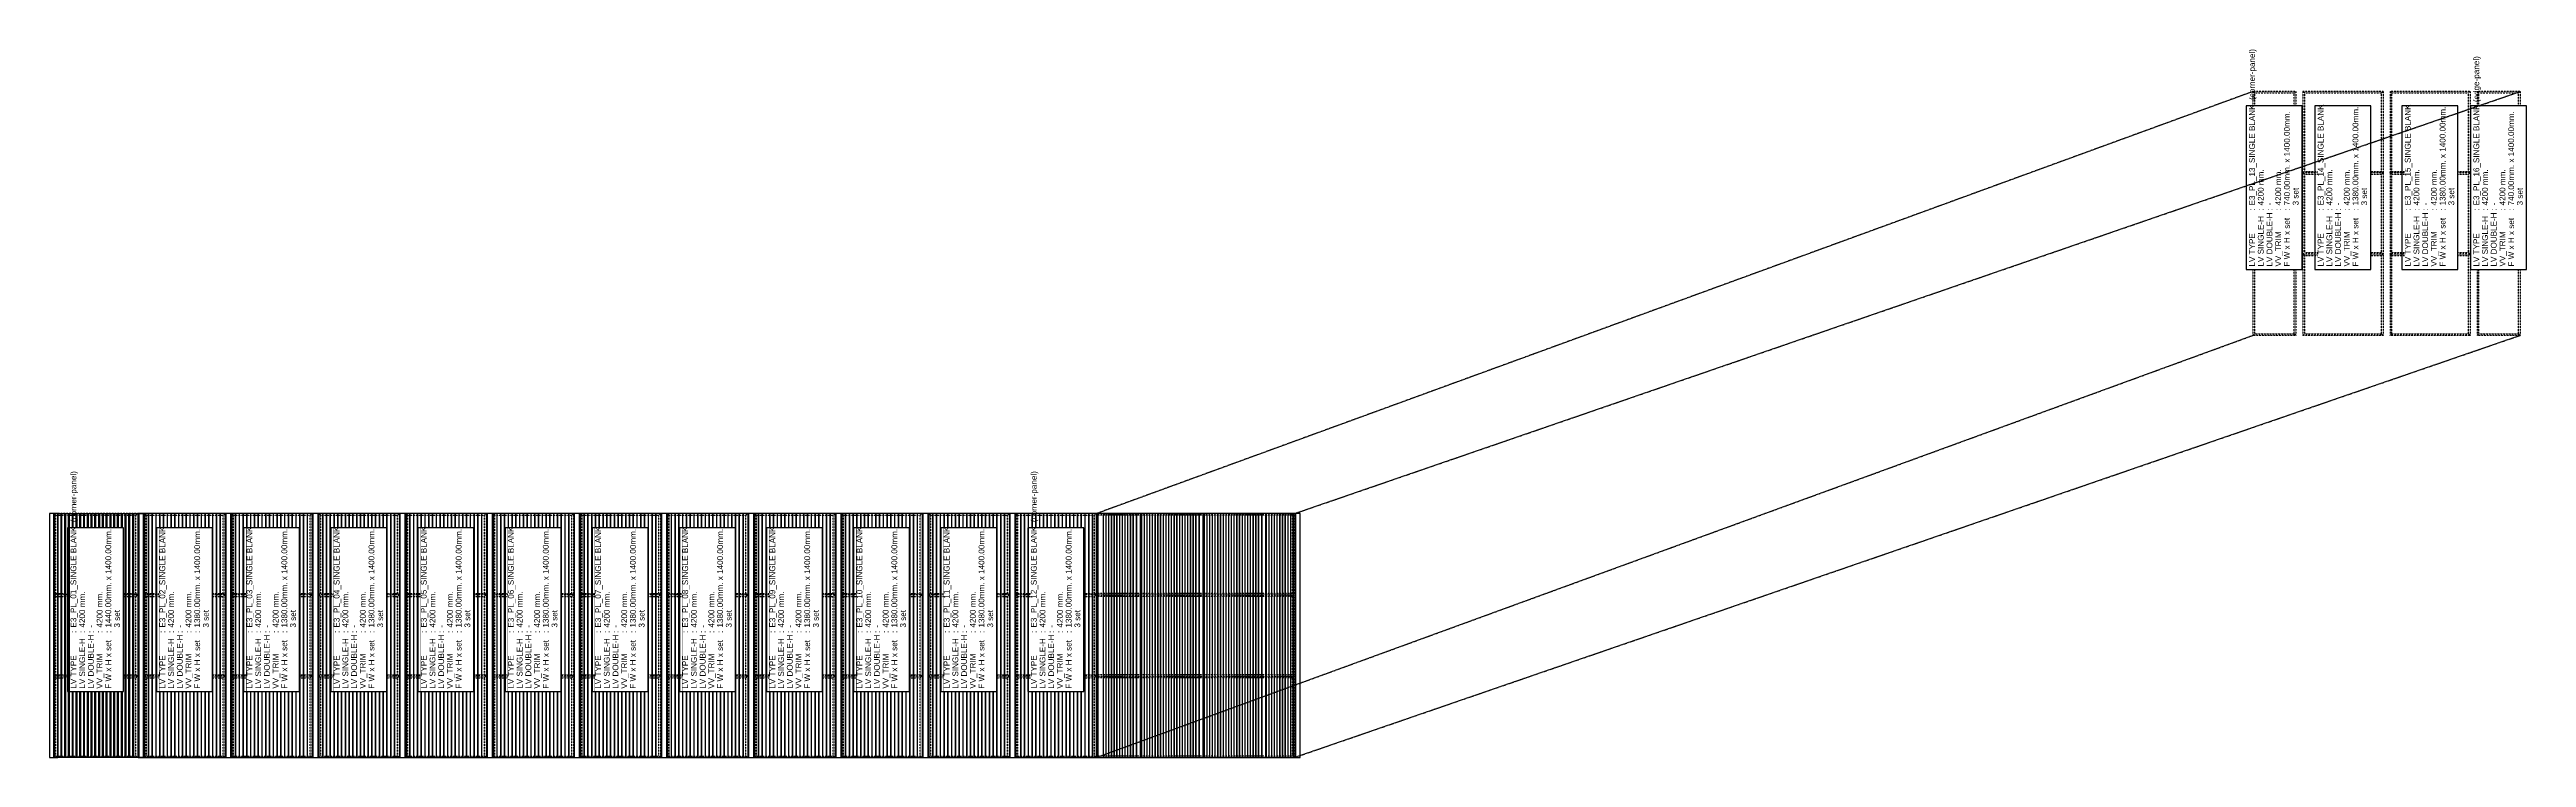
# Model space of a CAD drawing. Header units: millimetres. Extents: x 652554 to 1678317, y -308114 to 170803.
# Drawn here: x 1248375 to 1291009, y -232408 to -220212 of the extents above; entities that cross this region are included whole.
import ezdxf

# ---------------------------------------------------------------- set-up
doc = ezdxf.new("R2010")
doc.units = ezdxf.units.MM
doc.set_wipeout_variables(frame=1)
doc.linetypes.add('HIDDEN', pattern=[0.375, 0.25, -0.125])
doc.linetypes.add('TA_HL_001.00000', pattern=[6.5, 3.55, -2.95])
for name, color, linetype, plot in [('000 - ESTIMATE_ASPG_MAIN_COLOR_6', 7, 'Continuous', False), ('000 - ESTIMATE_ASPG_TEXT_COLOR_1', 7, 'Continuous', False), ('000 - ESTIMATE_ASPG_WIPEOUT_', 7, 'Continuous', False)]:
    doc.layers.add(name, color=color, linetype=linetype, plot=plot)
for name, color, linetype in [('010 - ASPG_EXTR_MAIN_COLOR_2', 7, 'Continuous'), ('010 - ASPG_EXTR_WIPEOUT_', 7, 'Continuous'), ('010 - ASPG_FRAMING_MAIN_COLOR_1', 7, 'Continuous'), ('010 - ASPG_FRAMING_SUB_COLOR_2', 7, 'Continuous'), ('010 - ASPG_FRAMING_SUB_COLOR_3', 7, 'Continuous'), ('010 - ASPG_FRAMING_WIPEOUT_', 7, 'Continuous')]:
    doc.layers.add(name, color=color, linetype=linetype)
doc.styles.add('_Arial', font='arial.ttf')

# ---------------------------------------------------------------- blocks, each defined once
blk = doc.blocks.new('*U6130')
at = {"color": 7}
blk.add_wipeout([(0, 0), (3401, 0), (3401, 4200), (0, 4200)], dxfattribs=at)
blk.add_lwpolyline([(0, 0), (3401, 0), (3401, 4200), (0, 4200)], close=True, dxfattribs=at)
blk = doc.blocks.new('*U6132')
at = {"color": 7}
blk.add_wipeout([(50, 0), (1450, 0), (1450, 4200), (50, 4200)], dxfattribs=at).dxf.layer = '010 - ASPG_EXTR_WIPEOUT_'
at = {"layer": '010 - ASPG_EXTR_MAIN_COLOR_2', "color": 7}
for points in [[(315, 0), (325, 0), (325, 4200), (315, 4200)], [(380, 0), (390, 0), (390, 4200), (380, 4200)], [(445, 0), (455, 0), (455, 4200), (445, 4200)], [(510, 0), (520, 0), (520, 4200), (510, 4200)], [(575, 0), (585, 0), (585, 4200), (575, 4200)], [(640, 0), (650, 0), (650, 4200), (640, 4200)], [(705, 0), (715, 0), (715, 4200), (705, 4200)], [(770, 0), (780, 0), (780, 4200), (770, 4200)], [(835, 0), (845, 0), (845, 4200), (835, 4200)], [(900, 0), (910, 0), (910, 4200), (900, 4200)], [(965, 0), (975, 0), (975, 4200), (965, 4200)], [(1030, 0), (1040, 0), (1040, 4200), (1030, 4200)], [(1095, 0), (1105, 0), (1105, 4200), (1095, 4200)], [(1160, 0), (1170, 0), (1170, 4200), (1160, 4200)], [(1225, 0), (1235, 0), (1235, 4200), (1225, 4200)]]:
    blk.add_lwpolyline(points, close=True, dxfattribs=at)
at = {"layer": '010 - ASPG_FRAMING_SUB_COLOR_2', "color": 7}
blk.add_lwpolyline([(50, 0), (1450, 0), (1450, 4200), (50, 4200)], close=True, dxfattribs=at)
at = {"color": 7}
for points in [[(-50, 0), (50, 0), (50, 4200), (-50, 4200)], [(1450, 0), (1550, 0), (1550, 4200), (1450, 4200)]]:
    blk.add_wipeout(points, dxfattribs=at).dxf.layer = '010 - ASPG_EXTR_WIPEOUT_'
at = {"layer": '010 - ASPG_EXTR_MAIN_COLOR_2', "color": 7}
for points in [[(55, 0), (65, 0), (65, 4200), (55, 4200)], [(120, 0), (130, 0), (130, 4200), (120, 4200)], [(185, 0), (195, 0), (195, 4200), (185, 4200)], [(250, 0), (260, 0), (260, 4200), (250, 4200)], [(1290, 0), (1300, 0), (1300, 4200), (1290, 4200)], [(1355, 0), (1365, 0), (1365, 4200), (1355, 4200)]]:
    blk.add_lwpolyline(points, close=True, dxfattribs=at)
at = {"layer": '010 - ASPG_FRAMING_MAIN_COLOR_1', "color": 7}
for points in [[(-50, 0), (-40, 0), (-40, 4200), (-50, 4200)], [(40, 0), (50, 0), (50, 4200), (40, 4200)], [(1450, 0), (1460, 0), (1460, 4200), (1450, 4200)], [(1540, 0), (1550, 0), (1550, 4200), (1540, 4200)]]:
    blk.add_lwpolyline(points, close=True, dxfattribs=at)
at = {"layer": '010 - ASPG_FRAMING_SUB_COLOR_2', "color": 7}
for points in [[(-50, 0), (50, 0), (50, 4200), (-50, 4200)], [(1450, 0), (1550, 0), (1550, 4200), (1450, 4200)]]:
    blk.add_lwpolyline(points, close=True, dxfattribs=at)
blk = doc.blocks.new('*U6131')
at = {"color": 7}
blk.add_wipeout([(50, 0), (1468, 0), (1468, 4200), (50, 4200)], dxfattribs=at).dxf.layer = '010 - ASPG_EXTR_WIPEOUT_'
at = {"layer": '010 - ASPG_EXTR_MAIN_COLOR_2', "color": 7}
for points in [[(265, 0), (275, 0), (275, 4200), (265, 4200)], [(330, 0), (340, 0), (340, 4200), (330, 4200)], [(395, 0), (405, 0), (405, 4200), (395, 4200)], [(460, 0), (470, 0), (470, 4200), (460, 4200)], [(525, 0), (535, 0), (535, 4200), (525, 4200)], [(590, 0), (600, 0), (600, 4200), (590, 4200)], [(655, 0), (665, 0), (665, 4200), (655, 4200)], [(720, 0), (730, 0), (730, 4200), (720, 4200)], [(785, 0), (795, 0), (795, 4200), (785, 4200)], [(850, 0), (860, 0), (860, 4200), (850, 4200)], [(915, 0), (925, 0), (925, 4200), (915, 4200)], [(980, 0), (990, 0), (990, 4200), (980, 4200)], [(1045, 0), (1055, 0), (1055, 4200), (1045, 4200)], [(1110, 0), (1120, 0), (1120, 4200), (1110, 4200)], [(1175, 0), (1185, 0), (1185, 4200), (1175, 4200)], [(1240, 0), (1250, 0), (1250, 4200), (1240, 4200)], [(1305, 0), (1315, 0), (1315, 4200), (1305, 4200)], [(1370, 0), (1380, 0), (1380, 4200), (1370, 4200)], [(1435, 0), (1445, 0), (1445, 4200), (1435, 4200)]]:
    blk.add_lwpolyline(points, close=True, dxfattribs=at)
at = {"layer": '010 - ASPG_FRAMING_SUB_COLOR_2', "color": 7}
blk.add_lwpolyline([(50, 0), (1468, 0), (1468, 4200), (50, 4200)], close=True, dxfattribs=at)
at = {"color": 7}
blk.add_wipeout([(-50, 0), (50, 0), (50, 4200), (-50, 4200)], dxfattribs=at).dxf.layer = '010 - ASPG_EXTR_WIPEOUT_'
at = {"layer": '010 - ASPG_EXTR_MAIN_COLOR_2', "color": 7}
for points in [[(135, 0), (145, 0), (145, 4200), (135, 4200)], [(200, 0), (210, 0), (210, 4200), (200, 4200)]]:
    blk.add_lwpolyline(points, close=True, dxfattribs=at)
at = {"layer": '010 - ASPG_FRAMING_MAIN_COLOR_1', "color": 7}
for points in [[(-50, 0), (-40, 0), (-40, 4200), (-50, 4200)], [(40, 0), (50, 0), (50, 4200), (40, 4200)]]:
    blk.add_lwpolyline(points, close=True, dxfattribs=at)
at = {"layer": '010 - ASPG_FRAMING_SUB_COLOR_2', "color": 7}
blk.add_lwpolyline([(-50, 0), (50, 0), (50, 4200), (-50, 4200)], close=True, dxfattribs=at)
blk = doc.blocks.new('*U6133')
at = {"color": 7}
blk.add_wipeout([(50, 0), (1500, 0), (1500, 4200), (50, 4200)], dxfattribs=at).dxf.layer = '010 - ASPG_EXTR_WIPEOUT_'
at = {"layer": '010 - ASPG_EXTR_MAIN_COLOR_2', "color": 7}
for points in [[(265, 0), (275, 0), (275, 4200), (265, 4200)], [(330, 0), (340, 0), (340, 4200), (330, 4200)], [(395, 0), (405, 0), (405, 4200), (395, 4200)], [(460, 0), (470, 0), (470, 4200), (460, 4200)], [(525, 0), (535, 0), (535, 4200), (525, 4200)], [(590, 0), (600, 0), (600, 4200), (590, 4200)], [(655, 0), (665, 0), (665, 4200), (655, 4200)], [(720, 0), (730, 0), (730, 4200), (720, 4200)], [(785, 0), (795, 0), (795, 4200), (785, 4200)], [(850, 0), (860, 0), (860, 4200), (850, 4200)], [(915, 0), (925, 0), (925, 4200), (915, 4200)], [(980, 0), (990, 0), (990, 4200), (980, 4200)], [(1045, 0), (1055, 0), (1055, 4200), (1045, 4200)], [(1110, 0), (1120, 0), (1120, 4200), (1110, 4200)], [(1175, 0), (1185, 0), (1185, 4200), (1175, 4200)], [(1240, 0), (1250, 0), (1250, 4200), (1240, 4200)], [(1305, 0), (1315, 0), (1315, 4200), (1305, 4200)], [(1370, 0), (1380, 0), (1380, 4200), (1370, 4200)], [(1435, 0), (1445, 0), (1445, 4200), (1435, 4200)]]:
    blk.add_lwpolyline(points, close=True, dxfattribs=at)
at = {"layer": '010 - ASPG_FRAMING_SUB_COLOR_2', "color": 7}
blk.add_lwpolyline([(50, 0), (1500, 0), (1500, 4200), (50, 4200)], close=True, dxfattribs=at)
at = {"color": 7}
blk.add_wipeout([(-50, 0), (50, 0), (50, 4200), (-50, 4200)], dxfattribs=at).dxf.layer = '010 - ASPG_EXTR_WIPEOUT_'
at = {"layer": '010 - ASPG_EXTR_MAIN_COLOR_2', "color": 7}
for points in [[(135, 0), (145, 0), (145, 4200), (135, 4200)], [(200, 0), (210, 0), (210, 4200), (200, 4200)]]:
    blk.add_lwpolyline(points, close=True, dxfattribs=at)
at = {"layer": '010 - ASPG_FRAMING_MAIN_COLOR_1', "color": 7}
for points in [[(-50, 0), (-40, 0), (-40, 4200), (-50, 4200)], [(40, 0), (50, 0), (50, 4200), (40, 4200)]]:
    blk.add_lwpolyline(points, close=True, dxfattribs=at)
at = {"layer": '010 - ASPG_FRAMING_SUB_COLOR_2', "color": 7}
blk.add_lwpolyline([(-50, 0), (50, 0), (50, 4200), (-50, 4200)], close=True, dxfattribs=at)
blk = doc.blocks.new('*U6849')
at = {"color": 7}
blk.add_wipeout([(0, 0), (4200, 0), (4200, 67), (0, 67)], dxfattribs=at).dxf.layer = '010 - ASPG_FRAMING_WIPEOUT_'
blk.add_wipeout([(4200, 68), (4200, 145), (0, 145), (0, 68)], dxfattribs=at).dxf.layer = '010 - ASPG_EXTR_WIPEOUT_'
at = {"layer": '010 - ASPG_EXTR_MAIN_COLOR_2', "color": 7}
blk.add_lwpolyline([(4200, 70), (4200, 145), (0, 145), (0, 70)], close=True, dxfattribs=at)
at = {"layer": '010 - ASPG_FRAMING_SUB_COLOR_2', "color": 7}
blk.add_lwpolyline([(0, 0), (4200, 0), (4200, 67), (0, 67)], close=True, dxfattribs=at)
blk = doc.blocks.new('*U6134')
at = {"color": 7}
blk.add_wipeout([(0, 0), (8, 0), (8, 4200), (0, 4200)], dxfattribs=at)
blk.add_lwpolyline([(0, 0), (8, 0), (8, 4200), (0, 4200)], close=True, dxfattribs=at)
blk = doc.blocks.new('*U6135')
at = {"color": 7}
blk.add_wipeout([(0, 0), (77.5, 0), (77.5, 4200), (0, 4200)], dxfattribs=at)
blk.add_lwpolyline([(0, 0), (77.5, 0), (77.5, 4200), (0, 4200)], close=True, dxfattribs=at)
blk = doc.blocks.new('*U7146')
at = {"layer": '010 - ASPG_FRAMING_SUB_COLOR_3', "color": 7, "linetype": 'ByBlock'}
for points in [[(0, 0), (0, 1440), (25, 1410), (25, 30), (0, 0)], [(1400, 1440), (0, 1440), (25, 1410), (1375, 1410)], [(1400, 0), (1400, 1440), (1375, 1410), (1375, 30), (1400, 0)], [(25, 30), (1375, 30), (1400, 0), (0, 0), (25, 30)]]:
    blk.add_lwpolyline(points, close=True, dxfattribs=at)
blk = doc.blocks.new('*U7143')
at = {"layer": '010 - ASPG_FRAMING_SUB_COLOR_3', "color": 7, "linetype": 'ByBlock'}
for points in [[(0, 0), (0, 1380), (25, 1350), (25, 30), (0, 0)], [(1400, 1380), (0, 1380), (25, 1350), (1375, 1350)], [(1400, 0), (1400, 1380), (1375, 1350), (1375, 30), (1400, 0)], [(25, 30), (1375, 30), (1400, 0), (0, 0), (25, 30)]]:
    blk.add_lwpolyline(points, close=True, dxfattribs=at)
blk = doc.blocks.new('*U6850')
at = {"layer": '010 - ASPG_FRAMING_SUB_COLOR_3', "color": 7, "linetype": 'ByBlock'}
for points in [[(0, 0), (0, 3408), (25, 3378), (25, 30), (0, 0)], [(1400, 3408), (0, 3408), (25, 3378), (1375, 3378)], [(1400, 0), (1400, 3408), (1375, 3378), (1375, 30), (1400, 0)], [(25, 30), (1375, 30), (1400, 0), (0, 0), (25, 30)]]:
    blk.add_lwpolyline(points, close=True, dxfattribs=at)
blk = doc.blocks.new('A$Cd3cf6656')
at = {"color": 7}
blk.add_wipeout([(-965, -457), (1856, -457), (1856, 457), (-965, 457)], dxfattribs=at).dxf.layer = '000 - ESTIMATE_ASPG_WIPEOUT_'
at = {"layer": '000 - ESTIMATE_ASPG_MAIN_COLOR_6', "color": 7}
blk.add_lwpolyline([(-965, -457), (1856, -457), (1856, 507), (-965, 507)], close=True, dxfattribs=at)
at = {"layer": '000 - ESTIMATE_ASPG_TEXT_COLOR_1', "color": 7, "style": '_Arial'}
for s, p in [('LV TYPE', (-915, 356)), (':', (45, 356)), ('VV_TRIM', (-915, -94)), ('LV SINGLE-H', (-915, 206)), ('LV DOUBLE-H', (-915, 56)), (':', (45, 206)), (':', (45, 56)), ('F W x H x set', (-915, -244)), (':', (45, -94)), (':', (45, -244))]:
    blk.add_text(s, height=100, dxfattribs=at).set_placement(p)
for tag, p in [('LV_TYPE_VAL', (138, 356)), ('V-TRIM_VAL', (138, -94)), ('LV_SIN-H_VAL', (138, 206)), ('LV_DOU-H_VAL', (138, 56)), ('FRAME_VAL', (138, -244)), ('FRAME_SET', (138, -394))]:
    blk.add_attdef(tag, p, '', height=100, dxfattribs=at)
blk = doc.blocks.new('*U7147')
at = {"layer": '010 - ASPG_FRAMING_SUB_COLOR_3', "color": 7, "linetype": 'ByBlock'}
for points in [[(0, 0), (0, 740), (25, 710), (25, 30), (0, 0)], [(1400, 740), (0, 740), (25, 710), (1375, 710)], [(1400, 0), (1400, 740), (1375, 710), (1375, 30), (1400, 0)], [(25, 30), (1375, 30), (1400, 0), (0, 0), (25, 30)]]:
    blk.add_lwpolyline(points, close=True, dxfattribs=at)
blk = doc.blocks.new('*U7148')
at = {"layer": '010 - ASPG_FRAMING_SUB_COLOR_3', "color": 7, "linetype": 'ByBlock'}
for points in [[(0, 0), (0, 1380), (25, 1350), (25, 30), (0, 0)], [(1400, 1380), (0, 1380), (25, 1350), (1375, 1350)], [(1400, 0), (1400, 1380), (1375, 1350), (1375, 30), (1400, 0)], [(25, 30), (1375, 30), (1400, 0), (0, 0), (25, 30)]]:
    blk.add_lwpolyline(points, close=True, dxfattribs=at)
blk = doc.blocks.new('*U7149')
at = {"layer": '010 - ASPG_FRAMING_SUB_COLOR_3', "color": 7, "linetype": 'ByBlock'}
for points in [[(0, 0), (0, 740), (25, 710), (25, 30), (0, 0)], [(1400, 740), (0, 740), (25, 710), (1375, 710)], [(1400, 0), (1400, 740), (1375, 710), (1375, 30), (1400, 0)], [(25, 30), (1375, 30), (1400, 0), (0, 0), (25, 30)]]:
    blk.add_lwpolyline(points, close=True, dxfattribs=at)

msp = doc.modelspace()

# ---------------------------------------------------------------- block references
at = {"color": 7, "linetype": 'TA_HL_001.00000', "rotation": 90}
for name, p in [('*U7147', (1287042.0864, -222335.9501)), ('*U7148', (1288542.0864, -222335.9501)), ('*U7148', (1290042.0864, -222335.9501)), ('*U7149', (1290902.0864, -222335.9501)), ('*U7147', (1287042.0864, -223735.9501)), ('*U7148', (1288542.0864, -223735.9501)), ('*U7148', (1290042.0864, -223735.9501)), ('*U7149', (1290902.0864, -223735.9501)), ('*U7147', (1287042.0864, -225135.9501)), ('*U7148', (1288542.0864, -225135.9501)), ('*U7148', (1290042.0864, -225135.9501)), ('*U7149', (1290902.0864, -225135.9501))]:
    msp.add_blockref(name, p, dxfattribs=at)
at = {"color": 7, "rotation": 2.61259725053975e-05}
msp.add_blockref('*U6132', (1249952.3737, -232407.5822), dxfattribs=at)
at = {"color": 7}
msp.add_blockref('*U6130', (1266420.6671, -232407.5822), dxfattribs=at)

# ---------------------------------------------------------------- next in the draw order: block references
at = {"color": 7, "rotation": 90}
for p, values in [((1286692.0864, -223035.9501), {'LV_TYPE_VAL': 'E3_PL_13_SINGLE BLANK  (corner-panel)', 'LV_SIN-H_VAL': '4200 mm. ', 'LV_DOU-H_VAL': '-', 'V-TRIM_VAL': '4200 mm.', 'FRAME_VAL': '740.00mm. x 1400.00mm.', 'FRAME_SET': '3 set'}), ((1290552.0864, -223035.9501), {'LV_TYPE_VAL': 'E3_PL_16_SINGLE BLANK (edge-panel)', 'LV_SIN-H_VAL': '4200 mm. ', 'LV_DOU-H_VAL': '-', 'V-TRIM_VAL': '4200 mm.', 'FRAME_VAL': '740.00mm. x 1400.00mm.', 'FRAME_SET': '3 set'}), ((1287872.0864, -223035.9501), {'LV_TYPE_VAL': 'E3_PL_14_SINGLE BLANK', 'LV_SIN-H_VAL': '4200 mm. ', 'LV_DOU-H_VAL': '-', 'V-TRIM_VAL': '4200 mm.', 'FRAME_VAL': '1380.00mm. x 1400.00mm.', 'FRAME_SET': '3 set'}), ((1289372.0864, -223035.9501), {'LV_TYPE_VAL': 'E3_PL_15_SINGLE BLANK', 'LV_SIN-H_VAL': '4200 mm. ', 'LV_DOU-H_VAL': '-', 'V-TRIM_VAL': '4200 mm.', 'FRAME_VAL': '1380.00mm. x 1400.00mm.', 'FRAME_SET': '3 set'})]:
    msp.add_blockref('A$Cd3cf6656', p, dxfattribs=at).add_auto_attribs(values)
at = {"color": 7, "xscale": -1}
msp.add_blockref('*U6133', (1249952.3737, -232407.5822), dxfattribs=at)
at = {"color": 7, "rotation": 2.61259725053975e-05}
msp.add_blockref('*U6132', (1251452.3737, -232407.5822), dxfattribs=at)
at = {"color": 7}
msp.add_blockref('*U6134', (1267728.3373, -232407.5822), dxfattribs=at)

# ---------------------------------------------------------------- next in the draw order: block references
at = {"color": 7, "linetype": 'TA_HL_001.00000', "rotation": 90}
for name, p in [('*U6849', (1248519.6737, -232407.5812)), ('*U7143', (1251392.3737, -229607.5822)), ('*U7143', (1251392.3737, -231007.5822)), ('*U7143', (1251392.3737, -232407.5822))]:
    msp.add_blockref(name, p, dxfattribs=at)
at = {"color": 7, "rotation": 2.61259725053975e-05}
msp.add_blockref('*U6132', (1252952.3737, -232407.5822), dxfattribs=at)

# ---------------------------------------------------------------- next in the draw order: block references
at = {"color": 7, "linetype": 'TA_HL_001.00000', "rotation": 90}
for name, p in [('*U7146', (1249892.3737, -229607.5822)), ('*U7143', (1252892.3737, -229607.5822)), ('*U7146', (1249892.3737, -231007.5822)), ('*U7143', (1252892.3737, -231007.5822)), ('*U7146', (1249892.3737, -232407.5822)), ('*U7143', (1252892.3737, -232407.5822))]:
    msp.add_blockref(name, p, dxfattribs=at)
at = {"color": 7, "rotation": 90}
msp.add_blockref('A$Cd3cf6656', (1250722.3737, -230307.5822), dxfattribs=at).add_auto_attribs({'LV_TYPE_VAL': 'E3_PL_02_SINGLE BLANK', 'LV_SIN-H_VAL': '4200 mm. ', 'LV_DOU-H_VAL': '-', 'V-TRIM_VAL': '4200 mm.', 'FRAME_VAL': '1380.00mm. x 1400.00mm.', 'FRAME_SET': '3 set'})
at = {"color": 7, "rotation": 2.61259725053975e-05}
msp.add_blockref('*U6132', (1254452.3737, -232407.5822), dxfattribs=at)

# ---------------------------------------------------------------- next in the draw order: block references
at = {"color": 7, "rotation": 90}
for p, values in [((1249192.3737, -230307.5822), {'LV_TYPE_VAL': 'E3_PL_01_SINGLE BLANK  (corner-panel)', 'LV_SIN-H_VAL': '4200 mm. ', 'LV_DOU-H_VAL': '-', 'V-TRIM_VAL': '4200 mm.', 'FRAME_VAL': '1440.00mm. x 1400.00mm.', 'FRAME_SET': '3 set'}), ((1252222.3737, -230307.5822), {'LV_TYPE_VAL': 'E3_PL_03_SINGLE BLANK', 'LV_SIN-H_VAL': '4200 mm. ', 'LV_DOU-H_VAL': '-', 'V-TRIM_VAL': '4200 mm.', 'FRAME_VAL': '1380.00mm. x 1400.00mm.', 'FRAME_SET': '3 set'})]:
    msp.add_blockref('A$Cd3cf6656', p, dxfattribs=at).add_auto_attribs(values)
at = {"color": 7, "linetype": 'TA_HL_001.00000', "rotation": 90}
for p in [(1254392.3737, -229607.5822), (1254392.3737, -231007.5822), (1254392.3737, -232407.5822)]:
    msp.add_blockref('*U7143', p, dxfattribs=at)
at = {"color": 7, "rotation": 2.61259725053975e-05}
msp.add_blockref('*U6132', (1255952.3737, -232407.5822), dxfattribs=at)

# ---------------------------------------------------------------- next in the draw order: block references
at = {"color": 7, "rotation": 90}
msp.add_blockref('A$Cd3cf6656', (1253722.3737, -230307.5822), dxfattribs=at).add_auto_attribs({'LV_TYPE_VAL': 'E3_PL_04_SINGLE BLANK', 'LV_SIN-H_VAL': '4200 mm. ', 'LV_DOU-H_VAL': '-', 'V-TRIM_VAL': '4200 mm.', 'FRAME_VAL': '1380.00mm. x 1400.00mm.', 'FRAME_SET': '3 set'})
at = {"color": 7, "linetype": 'TA_HL_001.00000', "rotation": 90}
for p in [(1255892.3737, -229607.5822), (1255892.3737, -231007.5822), (1255892.3737, -232407.5822)]:
    msp.add_blockref('*U7143', p, dxfattribs=at)
at = {"color": 7, "rotation": 2.61259725053975e-05}
msp.add_blockref('*U6132', (1257452.3737, -232407.5822), dxfattribs=at)

# ---------------------------------------------------------------- next in the draw order: block references
at = {"color": 7, "rotation": 90}
msp.add_blockref('A$Cd3cf6656', (1255222.3737, -230307.5822), dxfattribs=at).add_auto_attribs({'LV_TYPE_VAL': 'E3_PL_05_SINGLE BLANK', 'LV_SIN-H_VAL': '4200 mm. ', 'LV_DOU-H_VAL': '-', 'V-TRIM_VAL': '4200 mm.', 'FRAME_VAL': '1380.00mm. x 1400.00mm.', 'FRAME_SET': '3 set'})
at = {"color": 7, "linetype": 'TA_HL_001.00000', "rotation": 90}
for p in [(1257392.3737, -229607.5822), (1257392.3737, -231007.5822), (1257392.3737, -232407.5822)]:
    msp.add_blockref('*U7143', p, dxfattribs=at)
at = {"color": 7, "rotation": 2.61259725053975e-05}
msp.add_blockref('*U6132', (1258952.3737, -232407.5822), dxfattribs=at)

# ---------------------------------------------------------------- next in the draw order: block references
at = {"color": 7, "rotation": 90}
msp.add_blockref('A$Cd3cf6656', (1256722.3737, -230307.5822), dxfattribs=at).add_auto_attribs({'LV_TYPE_VAL': 'E3_PL_06_SINGLE BLANK', 'LV_SIN-H_VAL': '4200 mm. ', 'LV_DOU-H_VAL': '-', 'V-TRIM_VAL': '4200 mm.', 'FRAME_VAL': '1380.00mm. x 1400.00mm.', 'FRAME_SET': '3 set'})
at = {"color": 7, "linetype": 'TA_HL_001.00000', "rotation": 90}
for p in [(1258892.3737, -229607.5822), (1258892.3737, -231007.5822), (1258892.3737, -232407.5822)]:
    msp.add_blockref('*U7143', p, dxfattribs=at)
at = {"color": 7, "rotation": 2.61259725053975e-05}
msp.add_blockref('*U6132', (1260452.3737, -232407.5822), dxfattribs=at)

# ---------------------------------------------------------------- next in the draw order: block references
at = {"color": 7, "rotation": 90}
msp.add_blockref('A$Cd3cf6656', (1258222.3737, -230307.5822), dxfattribs=at).add_auto_attribs({'LV_TYPE_VAL': 'E3_PL_07_SINGLE BLANK', 'LV_SIN-H_VAL': '4200 mm. ', 'LV_DOU-H_VAL': '-', 'V-TRIM_VAL': '4200 mm.', 'FRAME_VAL': '1380.00mm. x 1400.00mm.', 'FRAME_SET': '3 set'})
at = {"color": 7, "linetype": 'TA_HL_001.00000', "rotation": 90}
for p in [(1260392.3737, -229607.5822), (1260392.3737, -231007.5822), (1260392.3737, -232407.5822)]:
    msp.add_blockref('*U7143', p, dxfattribs=at)
at = {"color": 7, "rotation": 2.61259725053975e-05}
msp.add_blockref('*U6132', (1261952.3737, -232407.5822), dxfattribs=at)

# ---------------------------------------------------------------- next in the draw order: block references
at = {"color": 7, "rotation": 90}
msp.add_blockref('A$Cd3cf6656', (1259722.3737, -230307.5822), dxfattribs=at).add_auto_attribs({'LV_TYPE_VAL': 'E3_PL_08_SINGLE BLANK', 'LV_SIN-H_VAL': '4200 mm. ', 'LV_DOU-H_VAL': '-', 'V-TRIM_VAL': '4200 mm.', 'FRAME_VAL': '1380.00mm. x 1400.00mm.', 'FRAME_SET': '3 set'})
at = {"color": 7, "linetype": 'TA_HL_001.00000', "rotation": 90}
for p in [(1261892.3737, -229607.5822), (1261892.3737, -231007.5822), (1261892.3737, -232407.5822)]:
    msp.add_blockref('*U7143', p, dxfattribs=at)
at = {"color": 7, "rotation": 2.61259725053975e-05}
msp.add_blockref('*U6132', (1263452.3737, -232407.5822), dxfattribs=at)

# ---------------------------------------------------------------- next in the draw order: block references
at = {"color": 7, "rotation": 90}
msp.add_blockref('A$Cd3cf6656', (1261222.3737, -230307.5822), dxfattribs=at).add_auto_attribs({'LV_TYPE_VAL': 'E3_PL_09_SINGLE BLANK', 'LV_SIN-H_VAL': '4200 mm. ', 'LV_DOU-H_VAL': '-', 'V-TRIM_VAL': '4200 mm.', 'FRAME_VAL': '1380.00mm. x 1400.00mm.', 'FRAME_SET': '3 set'})
at = {"color": 7, "linetype": 'TA_HL_001.00000', "rotation": 90}
for p in [(1263392.3737, -229607.5822), (1263392.3737, -231007.5822), (1263392.3737, -232407.5822)]:
    msp.add_blockref('*U7143', p, dxfattribs=at)
at = {"color": 7}
msp.add_blockref('*U6131', (1264952.3762, -232407.5822), dxfattribs=at)

# ---------------------------------------------------------------- next in the draw order: block references
at = {"color": 7, "rotation": 90}
msp.add_blockref('A$Cd3cf6656', (1262722.3737, -230307.5822), dxfattribs=at).add_auto_attribs({'LV_TYPE_VAL': 'E3_PL_10_SINGLE BLANK', 'LV_SIN-H_VAL': '4200 mm. ', 'LV_DOU-H_VAL': '-', 'V-TRIM_VAL': '4200 mm.', 'FRAME_VAL': '1380.00mm. x 1400.00mm.', 'FRAME_SET': '3 set'})
at = {"color": 7, "linetype": 'TA_HL_001.00000', "rotation": 90}
for p in [(1264892.3737, -229607.5822), (1264892.3737, -231007.5822), (1264892.3737, -232407.5822)]:
    msp.add_blockref('*U7143', p, dxfattribs=at)
at = {"color": 7}
msp.add_blockref('*U6134', (1266509.2999, -232407.5822), dxfattribs=at)

# ---------------------------------------------------------------- next in the draw order: block references
at = {"color": 7, "rotation": 90}
msp.add_blockref('A$Cd3cf6656', (1264222.3737, -230307.5822), dxfattribs=at).add_auto_attribs({'LV_TYPE_VAL': 'E3_PL_11_SINGLE BLANK', 'LV_SIN-H_VAL': '4200 mm. ', 'LV_DOU-H_VAL': '-', 'V-TRIM_VAL': '4200 mm.', 'FRAME_VAL': '1380.00mm. x 1400.00mm.', 'FRAME_SET': '3 set'})
at = {"color": 7}
msp.add_blockref('*U6134', (1266556.0476, -232407.5822), dxfattribs=at)

# ---------------------------------------------------------------- next in the draw order: block references
msp.add_blockref('*U6134', (1266602.7954, -232407.5822), dxfattribs=at)

# ---------------------------------------------------------------- next in the draw order: block references
at = {"color": 7, "linetype": 'TA_HL_001.00000', "rotation": 90}
for p in [(1266392.3737, -229607.5822), (1266392.3737, -231007.5822), (1266392.3737, -232407.5822)]:
    msp.add_blockref('*U7143', p, dxfattribs=at)
at = {"color": 7}
msp.add_blockref('*U6134', (1266649.5431, -232407.5822), dxfattribs=at)

# ---------------------------------------------------------------- next in the draw order: block references
msp.add_blockref('*U6134', (1266696.2909, -232407.5822), dxfattribs=at)

# ---------------------------------------------------------------- next in the draw order: block references
msp.add_blockref('*U6134', (1266743.0386, -232407.5822), dxfattribs=at)

# ---------------------------------------------------------------- next in the draw order: block references
msp.add_blockref('*U6134', (1266789.7863, -232407.5822), dxfattribs=at)

# ---------------------------------------------------------------- next in the draw order: block references
msp.add_blockref('*U6134', (1266836.5341, -232407.5822), dxfattribs=at)

# ---------------------------------------------------------------- next in the draw order: block references
msp.add_blockref('*U6134', (1266883.2818, -232407.5822), dxfattribs=at)

# ---------------------------------------------------------------- next in the draw order: block references
msp.add_blockref('*U6134', (1266930.0296, -232407.5822), dxfattribs=at)

# ---------------------------------------------------------------- next in the draw order: block references
msp.add_blockref('*U6134', (1266976.7773, -232407.5822), dxfattribs=at)

# ---------------------------------------------------------------- next in the draw order: block references
msp.add_blockref('*U6134', (1267023.5251, -232407.5822), dxfattribs=at)

# ---------------------------------------------------------------- next in the draw order: block references
msp.add_blockref('*U6134', (1267167.3643, -232407.5822), dxfattribs=at)

# ---------------------------------------------------------------- next in the draw order: block references
msp.add_blockref('*U6134', (1267214.1121, -232407.5822), dxfattribs=at)

# ---------------------------------------------------------------- next in the draw order: block references
msp.add_blockref('*U6134', (1267260.8598, -232407.5822), dxfattribs=at)

# ---------------------------------------------------------------- next in the draw order: block references
for p in [(1267080.9901, -232407.5822), (1267307.6076, -232407.5822)]:
    msp.add_blockref('*U6134', p, dxfattribs=at)

# ---------------------------------------------------------------- next in the draw order: block references
msp.add_blockref('*U6134', (1267354.3553, -232407.5822), dxfattribs=at)

# ---------------------------------------------------------------- next in the draw order: block references
for p in [(1267145.7249, -232407.5822), (1267401.1031, -232407.5822)]:
    msp.add_blockref('*U6134', p, dxfattribs=at)

# ---------------------------------------------------------------- next in the draw order: block references
msp.add_blockref('*U6134', (1267447.8508, -232407.5822), dxfattribs=at)

# ---------------------------------------------------------------- next in the draw order: block references
msp.add_blockref('*U6134', (1267494.5986, -232407.5822), dxfattribs=at)

# ---------------------------------------------------------------- next in the draw order: block references
msp.add_blockref('*U6134', (1267541.3463, -232407.5822), dxfattribs=at)

# ---------------------------------------------------------------- next in the draw order: block references
msp.add_blockref('*U6134', (1267588.0941, -232407.5822), dxfattribs=at)

# ---------------------------------------------------------------- next in the draw order: block references
msp.add_blockref('*U6134', (1267634.8418, -232407.5822), dxfattribs=at)

# ---------------------------------------------------------------- next in the draw order: block references
msp.add_blockref('*U6134', (1267681.5895, -232407.5822), dxfattribs=at)

# ---------------------------------------------------------------- next in the draw order: block references
msp.add_blockref('*U6134', (1267775.085, -232407.5822), dxfattribs=at)

# ---------------------------------------------------------------- next in the draw order: block references
msp.add_blockref('*U6134', (1267821.8328, -232407.5822), dxfattribs=at)

# ---------------------------------------------------------------- next in the draw order: block references
msp.add_blockref('*U6134', (1267868.5805, -232407.5822), dxfattribs=at)

# ---------------------------------------------------------------- next in the draw order: block references
msp.add_blockref('*U6134', (1267915.3283, -232407.5822), dxfattribs=at)

# ---------------------------------------------------------------- next in the draw order: block references
msp.add_blockref('*U6134', (1267962.076, -232407.5822), dxfattribs=at)

# ---------------------------------------------------------------- next in the draw order: block references
msp.add_blockref('*U6134', (1268008.8238, -232407.5822), dxfattribs=at)

# ---------------------------------------------------------------- next in the draw order: block references
msp.add_blockref('*U6134', (1268055.5715, -232407.5822), dxfattribs=at)

# ---------------------------------------------------------------- next in the draw order: block references
msp.add_blockref('*U6134', (1268102.3193, -232407.5822), dxfattribs=at)

# ---------------------------------------------------------------- next in the draw order: block references
msp.add_blockref('*U6134', (1268246.1585, -232407.5822), dxfattribs=at)

# ---------------------------------------------------------------- next in the draw order: block references
msp.add_blockref('*U6134', (1268292.9063, -232407.5822), dxfattribs=at)

# ---------------------------------------------------------------- next in the draw order: block references
msp.add_blockref('*U6134', (1268339.654, -232407.5822), dxfattribs=at)

# ---------------------------------------------------------------- next in the draw order: block references
for p in [(1268159.7843, -232407.5822), (1268386.4018, -232407.5822)]:
    msp.add_blockref('*U6134', p, dxfattribs=at)

# ---------------------------------------------------------------- next in the draw order: block references
msp.add_blockref('*U6134', (1268433.1495, -232407.5822), dxfattribs=at)

# ---------------------------------------------------------------- next in the draw order: block references
for p in [(1268224.5191, -232407.5822), (1268479.8973, -232407.5822)]:
    msp.add_blockref('*U6134', p, dxfattribs=at)

# ---------------------------------------------------------------- next in the draw order: block references
msp.add_blockref('*U6134', (1268526.645, -232407.5822), dxfattribs=at)

# ---------------------------------------------------------------- next in the draw order: block references
msp.add_blockref('*U6134', (1268573.3927, -232407.5822), dxfattribs=at)

# ---------------------------------------------------------------- next in the draw order: block references
msp.add_blockref('*U6134', (1268620.1405, -232407.5822), dxfattribs=at)

# ---------------------------------------------------------------- next in the draw order: block references
msp.add_blockref('*U6134', (1268666.8882, -232407.5822), dxfattribs=at)

# ---------------------------------------------------------------- next in the draw order: block references
msp.add_blockref('*U6134', (1268713.636, -232407.5822), dxfattribs=at)

# ---------------------------------------------------------------- next in the draw order: block references
msp.add_blockref('*U6134', (1268760.3837, -232407.5822), dxfattribs=at)

# ---------------------------------------------------------------- next in the draw order: block references
msp.add_blockref('*U6134', (1268807.1315, -232407.5822), dxfattribs=at)

# ---------------------------------------------------------------- next in the draw order: block references
msp.add_blockref('*U6134', (1268853.8792, -232407.5822), dxfattribs=at)

# ---------------------------------------------------------------- next in the draw order: block references
msp.add_blockref('*U6134', (1268900.627, -232407.5822), dxfattribs=at)

# ---------------------------------------------------------------- next in the draw order: block references
msp.add_blockref('*U6134', (1268947.3747, -232407.5822), dxfattribs=at)

# ---------------------------------------------------------------- next in the draw order: block references
msp.add_blockref('*U6134', (1268994.1225, -232407.5822), dxfattribs=at)

# ---------------------------------------------------------------- next in the draw order: block references
msp.add_blockref('*U6134', (1269040.8702, -232407.5822), dxfattribs=at)

# ---------------------------------------------------------------- next in the draw order: block references
msp.add_blockref('*U6134', (1269087.618, -232407.5822), dxfattribs=at)

# ---------------------------------------------------------------- next in the draw order: block references
msp.add_blockref('*U6134', (1269134.3657, -232407.5822), dxfattribs=at)

# ---------------------------------------------------------------- next in the draw order: block references
msp.add_blockref('*U6134', (1269181.1135, -232407.5822), dxfattribs=at)

# ---------------------------------------------------------------- next in the draw order: block references
msp.add_blockref('*U6134', (1269313.1152, -232407.5822), dxfattribs=at)

# ---------------------------------------------------------------- next in the draw order: block references
msp.add_blockref('*U6134', (1269359.8629, -232407.5822), dxfattribs=at)

# ---------------------------------------------------------------- next in the draw order: block references
msp.add_blockref('*U6134', (1269406.6107, -232407.5822), dxfattribs=at)

# ---------------------------------------------------------------- next in the draw order: block references
msp.add_blockref('*U6134', (1269453.3584, -232407.5822), dxfattribs=at)

# ---------------------------------------------------------------- next in the draw order: block references
for p in [(1269238.5785, -232407.5822), (1269500.1062, -232407.5822)]:
    msp.add_blockref('*U6134', p, dxfattribs=at)

# ---------------------------------------------------------------- next in the draw order: block references
for p in [(1269303.3133, -232407.5822), (1269546.8539, -232407.5822)]:
    msp.add_blockref('*U6134', p, dxfattribs=at)

# ---------------------------------------------------------------- next in the draw order: block references
msp.add_blockref('*U6134', (1269593.6017, -232407.5822), dxfattribs=at)

# ---------------------------------------------------------------- next in the draw order: block references
msp.add_blockref('*U6134', (1269640.3494, -232407.5822), dxfattribs=at)

# ---------------------------------------------------------------- next in the draw order: block references
msp.add_blockref('*U6134', (1269687.0972, -232407.5822), dxfattribs=at)

# ---------------------------------------------------------------- next in the draw order: block references
msp.add_blockref('*U6134', (1269733.8449, -232407.5822), dxfattribs=at)

# ---------------------------------------------------------------- next in the draw order: block references
msp.add_blockref('*U6134', (1269780.5927, -232407.5822), dxfattribs=at)

# ---------------------------------------------------------------- next in the draw order: block references
msp.add_blockref('*U6135', (1269821.9737, -232407.5822), dxfattribs=at)

# ---------------------------------------------------------------- next in the draw order: linework, layer by layer
at = {"layer": 'Defpoints', "color": 7, "linetype": 'HIDDEN', "ltscale": 25}
for p, q in [((1286302.0864, -220935.9501), (1266392.3737, -228207.5822)), ((1269800.0776, -228207.5822), (1290902.0864, -220935.9501)), ((1266392.3737, -232407.5822), (1286302.0864, -225135.9501)), ((1269800.0776, -232407.5822), (1290902.0864, -225135.9501))]:
    msp.add_line(p, q, dxfattribs=at)

# ---------------------------------------------------------------- next in the draw order: block references
at = {"color": 7, "linetype": 'TA_HL_001.00000', "xscale": -1, "rotation": 270}
for p in [(1266392.3737, -229607.5822), (1266392.3737, -231007.5822), (1266392.3737, -232407.5822)]:
    msp.add_blockref('*U6850', p, dxfattribs=at)

# ---------------------------------------------------------------- next in the draw order: block references
at = {"color": 7, "rotation": 90}
msp.add_blockref('A$Cd3cf6656', (1265722.3737, -230307.5822), dxfattribs=at).add_auto_attribs({'LV_TYPE_VAL': 'E3_PL_12_SINGLE BLANK  (corner-panel)', 'LV_SIN-H_VAL': '4200 mm. ', 'LV_DOU-H_VAL': '-', 'V-TRIM_VAL': '4200 mm.', 'FRAME_VAL': '1380.00mm. x 1400.00mm.', 'FRAME_SET': '3 set'})

doc.saveas('drawing.dxf')
